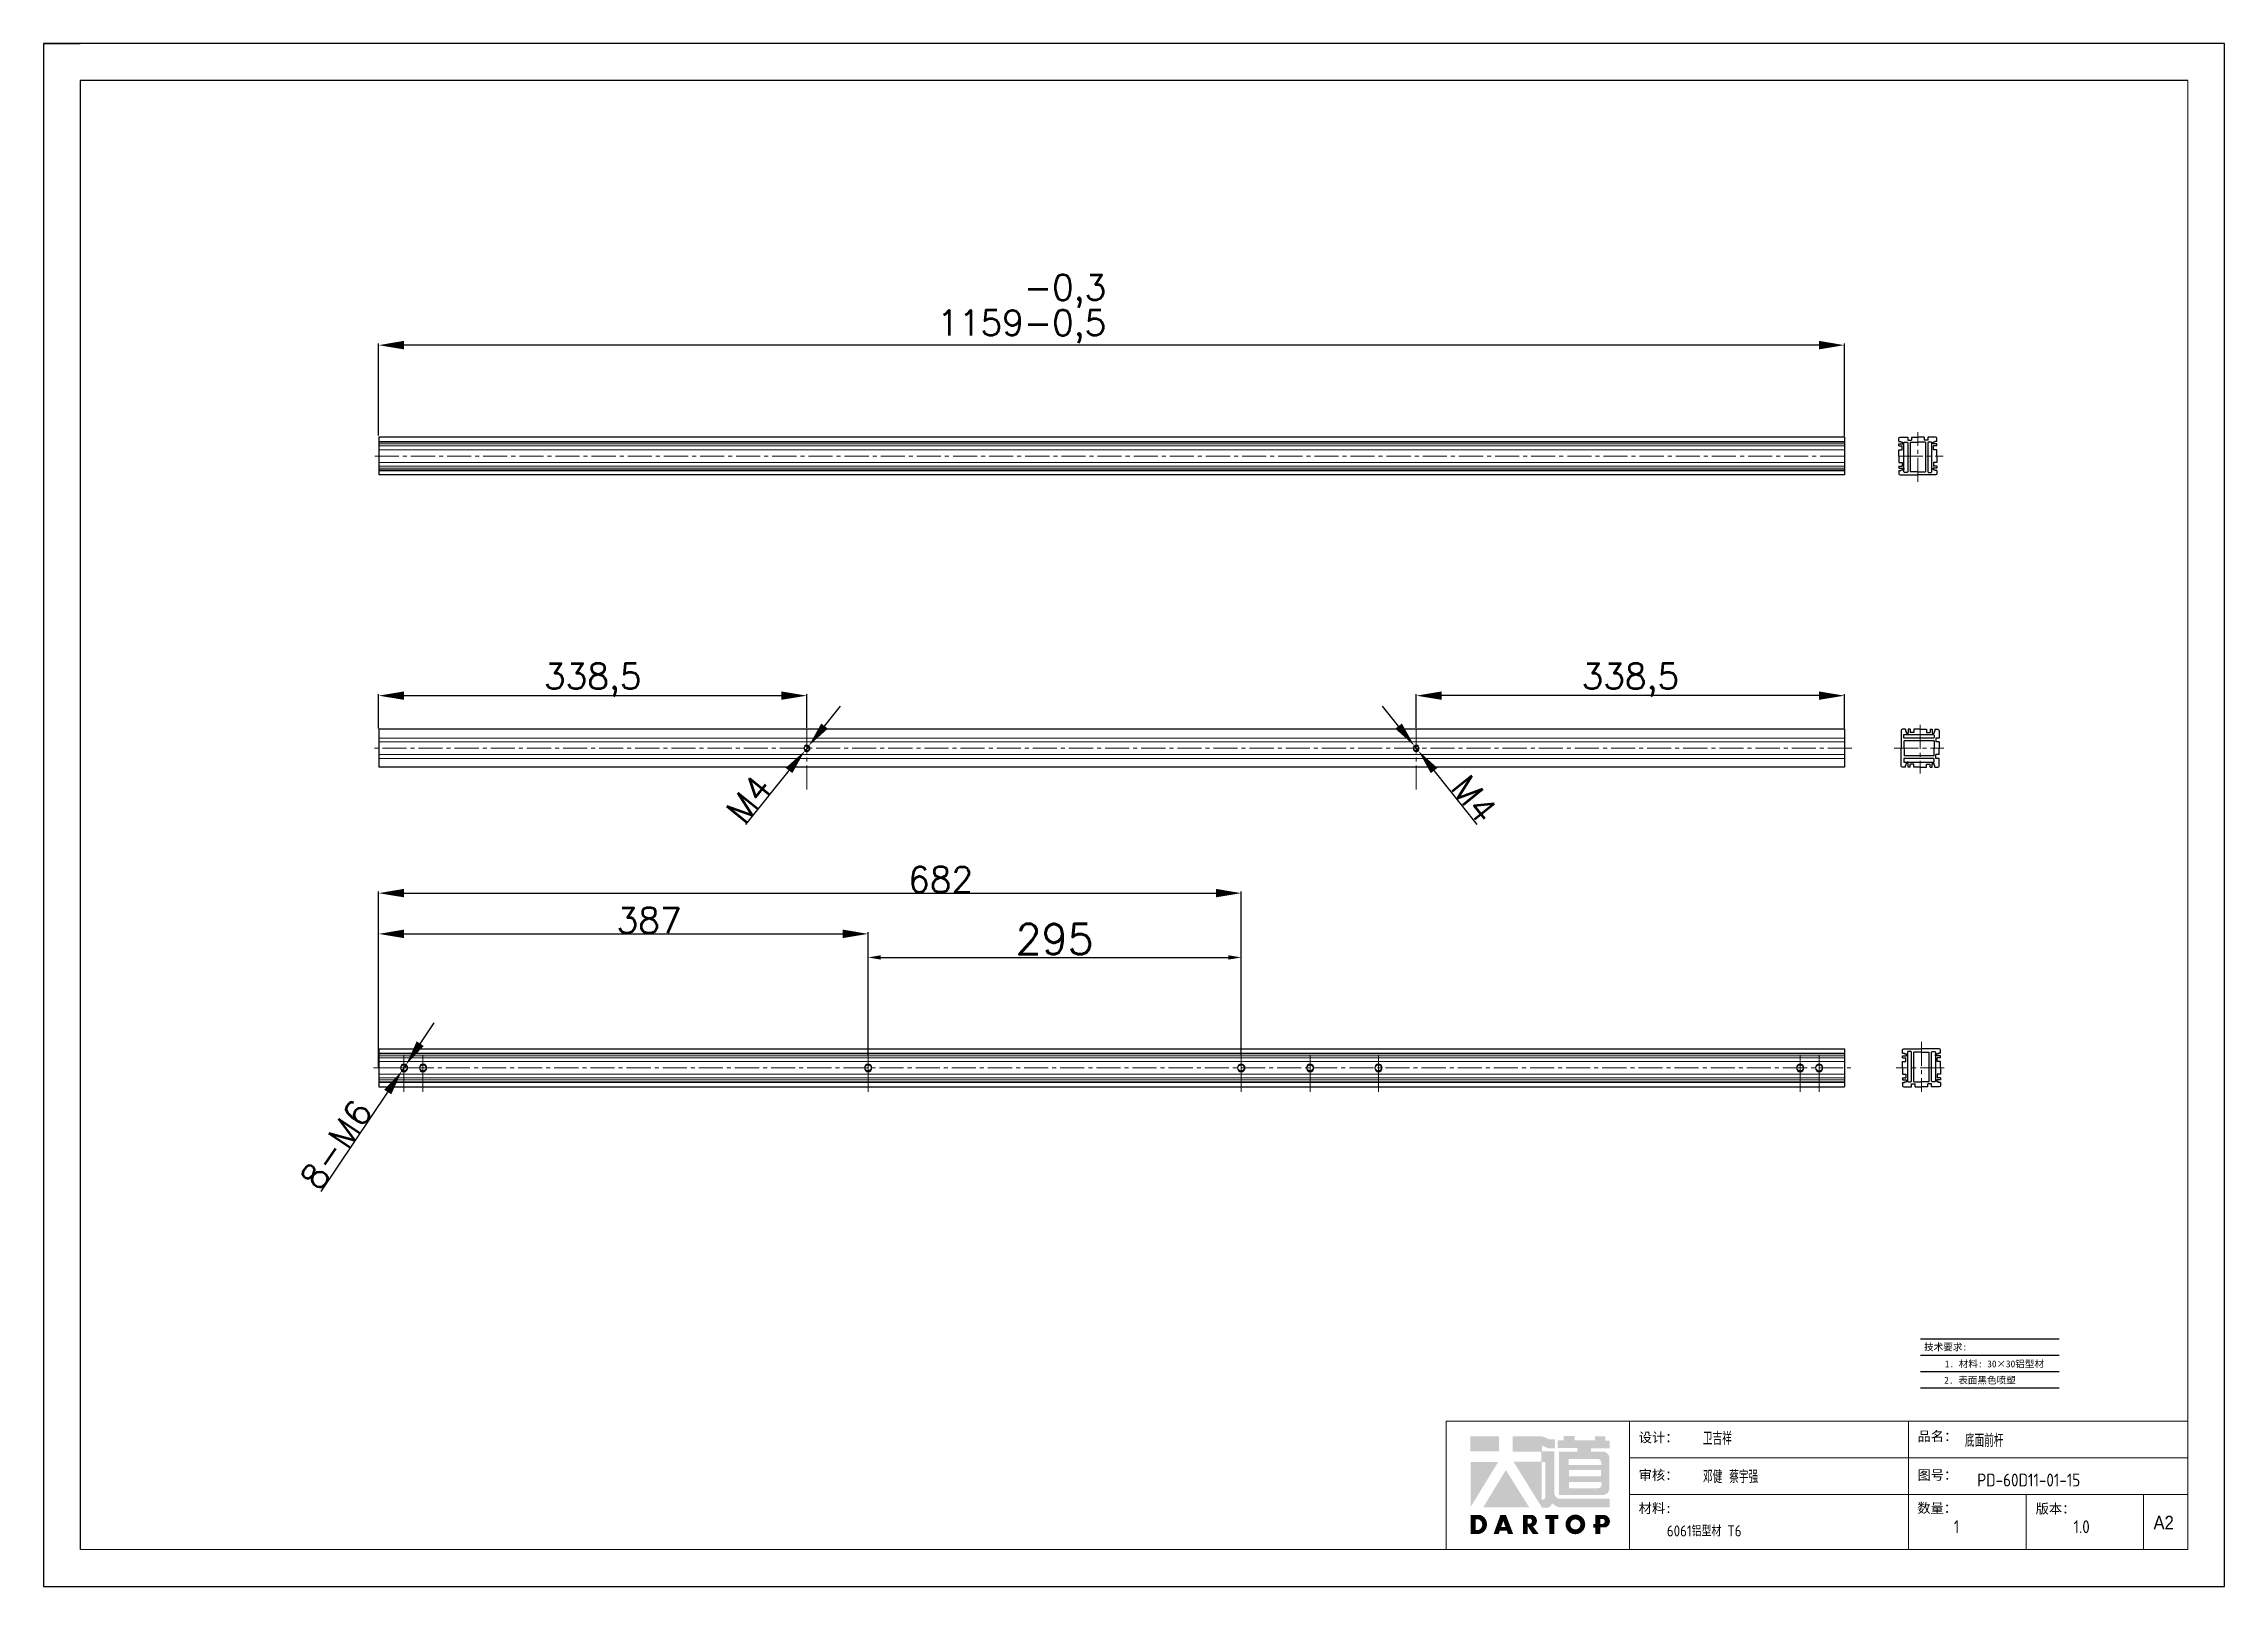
# Model space of a CAD drawing. Header units: millimetres. Extents: x -30327 to 34858, y 4015 to 75103.
# Drawn here: x 18021 to 19746, y 34528 to 35747 of the extents above; entities that cross this region are included whole.
import ezdxf
from ezdxf.enums import TextEntityAlignment as Align

# ---------------------------------------------------------------- set-up
doc = ezdxf.new("R2010")
doc.units = ezdxf.units.MM
doc.linetypes.add('CENTER2', pattern=[28.575, 19.05, -3.175, 3.175, -3.175])
for name, color, linetype, lineweight in [('A-TITLEBLOCK', 7, 'Continuous', 18), ('cen', 1, 'CENTER2', 9), ('dim', 2, 'Continuous', 9)]:
    doc.layers.add(name, color=color, linetype=linetype, lineweight=lineweight)
for name, color, linetype in [('print', 30, 'Continuous'), ('red', 1, 'CENTER2'), ('yellow', 2, 'Continuous')]:
    doc.layers.add(name, color=color, linetype=linetype)
doc.styles.add('GB', font='GBENOR.SHX', dxfattribs={"bigfont": 'gbcbig.shx'})
doc.styles.add('HZ', font='')
doc.styles.add('SLDTEXTSTYLE0', font='simfang.ttf', dxfattribs={"bigfont": 'bigfont'})
doc.styles.add('SLDTEXTSTYLE1', font='Gothic.ttf', dxfattribs={"width": 0.913})
doc.styles.get("Standard").update_dxf_attribs({"font": 'txt', "bigfont": 'gbcbig.shx'})
doc.styles.get('HZ').set_extended_font_data('SimSun')
doc.dimstyles.new('1-4$0', dxfattribs={"dimscale": 4, "dimtxt": 6, "dimasz": 2.5, "dimexe": 1.25, "dimexo": 0.625, "dimtad": 1, "dimdsep": 46, "dimtxsty": 'Standard', "dimcen": 2.5, "dimadec": 0, "dimazin": 0, "dimtfac": 1, "dimtmove": 0, "dimatfit": 3, "dimfxl": 0, "dimarcsym": 0})
doc.dimstyles.new('ISO-25', dxfattribs={"dimtxt": 20, "dimasz": 20, "dimexe": 1.25, "dimexo": 0.625, "dimtad": 1, "dimtxsty": 'Standard', "dimcen": 2.5, "dimadec": 0, "dimazin": 0, "dimtfac": 1, "dimtmove": 0, "dimatfit": 3, "dimfxl": 0, "dimarcsym": 0})

msp = doc.modelspace()

# ---------------------------------------------------------------- texts
at = {"style": 'HZ'}
for s, height, p in [('技术要求:', 5.41769, (19525.4635, 34717.1173)), ('     1. 材料: 30×30铝型材  ', 5.417685, (19558.5071, 34703.7724)), ('    2. 表面黑色喷塑          ', 5.417685, (19563.713, 34690.8732))]:
    msp.add_text(s, height=height, dxfattribs=at).set_placement(p, align=Align.MIDDLE_CENTER)

# ---------------------------------------------------------------- blocks, each defined once
blk = doc.blocks.new('*D1629')
at = {"layer": 'Defpoints', "color": 0}
for p in [(18286.4, 35508.9), (18286.4, 35436.9), (19445.4, 35436.3)]:
    blk.add_point(p, dxfattribs=at)
at = {"layer": 'yellow', "color": 0, "lineweight": -2}
for p, q in [((18286.4, 35437.6), (18286.4, 35510.2)), ((19425.4, 35508.9), (18306.4, 35508.9)), ((19445.4, 35436.9), (19445.4, 35510.2))]:
    blk.add_line(p, q, dxfattribs=at)
at = {"layer": 'yellow', "color": 0}
for points in [[(18306.4, 35512.3), (18306.4, 35505.6), (18286.4, 35508.9)], [(19425.4, 35512.3), (19425.4, 35505.6), (19445.4, 35508.9)]]:
    blk.add_solid(points, dxfattribs=at)
at = {"layer": 'yellow', "color": 0, "lineweight": 9, "insert": (18794.9, 35540.6), "char_height": 20, "attachment_point": 5}
blk.add_mtext('1159\\S-0,3^ -0,5;', dxfattribs=at)
blk = doc.blocks.new('*D1630')
at = {"layer": 'Defpoints', "color": 0}
for p in [(18308.1, 34940.2), (18304.7, 34935.2)]:
    blk.add_point(p, dxfattribs=at)
at = {"layer": 'yellow', "color": 0, "lineweight": -2}
for p, q in [((18319.2, 34956.8), (18330.4, 34973.4)), ((18308.1, 34940.2), (18304.7, 34935.2)), ((18240.9, 34840.1), (18293.6, 34918.6))]:
    blk.add_line(p, q, dxfattribs=at)
at = {"layer": 'yellow', "color": 0}
for points in [[(18316.5, 34958.7), (18322, 34955), (18308.1, 34940.2)], [(18290.8, 34920.5), (18296.4, 34916.8), (18304.7, 34935.2)]]:
    blk.add_solid(points, dxfattribs=at)
at = {"layer": 'yellow', "color": 0, "lineweight": 9, "insert": (18252.8, 34877), "char_height": 20, "attachment_point": 5, "rotation": 56.1232}
blk.add_mtext('8-M6', dxfattribs=at)
blk = doc.blocks.new('*D1631')
at = {"layer": 'Defpoints', "color": 0}
for p in [(18968.4, 35075.8), (18286.4, 34947.2), (18968.4, 34947.2)]:
    blk.add_point(p, dxfattribs=at)
at = {"layer": 'yellow', "color": 0, "lineweight": -2}
for p, q in [((18286.4, 34947.9), (18286.4, 35077.1)), ((18306.4, 35075.8), (18948.4, 35075.8)), ((18968.4, 34947.9), (18968.4, 35077.1))]:
    blk.add_line(p, q, dxfattribs=at)
at = {"layer": 'yellow', "color": 0}
for points in [[(18306.4, 35079.2), (18306.4, 35072.5), (18286.4, 35075.8)], [(18948.4, 35079.2), (18948.4, 35072.5), (18968.4, 35075.8)]]:
    blk.add_solid(points, dxfattribs=at)
at = {"layer": 'yellow', "color": 0, "lineweight": 9, "insert": (18730.8, 35086.5), "char_height": 20, "attachment_point": 5}
blk.add_mtext('682', dxfattribs=at)
blk = doc.blocks.new('*D1632')
at = {"layer": 'Defpoints', "color": 0}
for p in [(18624.9, 35231.9), (18286.4, 35205.3), (18624.9, 35205.9)]:
    blk.add_point(p, dxfattribs=at)
at = {"layer": 'yellow', "color": 0, "lineweight": -2}
for p, q in [((18286.4, 35205.9), (18286.4, 35233.2)), ((18306.4, 35231.9), (18604.9, 35231.9)), ((18624.9, 35206.5), (18624.9, 35233.2))]:
    blk.add_line(p, q, dxfattribs=at)
at = {"layer": 'yellow', "color": 0}
for points in [[(18306.4, 35235.2), (18306.4, 35228.6), (18286.4, 35231.9)], [(18604.9, 35235.2), (18604.9, 35228.6), (18624.9, 35231.9)]]:
    blk.add_solid(points, dxfattribs=at)
at = {"layer": 'yellow', "color": 0, "lineweight": 9, "insert": (18455.7, 35244.2), "char_height": 20, "attachment_point": 5}
blk.add_mtext('338,5', dxfattribs=at)
blk = doc.blocks.new('*D1633')
at = {"layer": 'Defpoints', "color": 0}
for p in [(18623.4, 35188.3), (18626.5, 35192.2)]:
    blk.add_point(p, dxfattribs=at)
at = {"layer": 'yellow', "color": 0, "lineweight": -2}
for p, q in [((18639, 35207.9), (18651.5, 35223.5)), ((18626.5, 35192.2), (18623.4, 35188.3)), ((18576.7, 35130.1), (18610.9, 35172.7))]:
    blk.add_line(p, q, dxfattribs=at)
at = {"layer": 'yellow', "color": 0}
for points in [[(18636.4, 35209.9), (18641.6, 35205.8), (18626.5, 35192.2)], [(18608.3, 35174.8), (18613.5, 35170.7), (18623.4, 35188.3)]]:
    blk.add_solid(points, dxfattribs=at)
at = {"layer": 'yellow', "color": 0, "lineweight": 9, "insert": (18579.2, 35150.3), "char_height": 20, "attachment_point": 5, "rotation": 51.296}
blk.add_mtext('M4', dxfattribs=at)
blk = doc.blocks.new('*D1634')
at = {"layer": 'Defpoints', "color": 0}
for p in [(18673.4, 35043.6), (18286.4, 34937.7), (18673.4, 34947.2)]:
    blk.add_point(p, dxfattribs=at)
at = {"layer": 'yellow', "color": 0, "lineweight": -2}
for p, q in [((18286.4, 34938.4), (18286.4, 35044.9)), ((18306.4, 35043.6), (18653.4, 35043.6)), ((18673.4, 34947.9), (18673.4, 35044.9))]:
    blk.add_line(p, q, dxfattribs=at)
at = {"layer": 'yellow', "color": 0}
for points in [[(18306.4, 35047), (18306.4, 35040.3), (18286.4, 35043.6)], [(18653.4, 35047), (18653.4, 35040.3), (18673.4, 35043.6)]]:
    blk.add_solid(points, dxfattribs=at)
at = {"layer": 'yellow', "color": 0, "lineweight": 9, "insert": (18500.3, 35054.3), "char_height": 20, "attachment_point": 5}
blk.add_mtext('387', dxfattribs=at)
blk = doc.blocks.new('Dartop Logo')
at = {"true_color": 0xc40018}
h = blk.add_hatch(color=12, dxfattribs=at)
h.set_gradient(color1=(196, 0, 24), color2=(196, 0, 24), tint=1)
h.paths.add_polyline_path([(30.39, -3.87), (33.08, -5.04), (35.99, -5.04), (35.99, -1.19), (33.59, -1.19), (30.46, 0.05), (17.94, 0.05), (17.94, -6.46), (30.12, -6.46), (30.12, -6.59), (30.12, -10.75), (18.31, -10.75), (30.46, -30.31), (32.87, -30.31, 0.279375), (34.63, -28.6), (34.63, -28.51), (34.84, -28.51, 0.143145), (38.15, -30.2), (59.27, -30.2), (59.27, -26.49), (38.06, -26.49, -0.414214), (35.75, -24.18), (35.75, -6.26), (30.39, -6.26)])
h.paths.add_polyline_path([(30.25, -10.84), (31.8, -10.84), (31.8, -26.02, -0.088936), (30.9, -26.94), (30.24, -26.94)], flags=16)
h = blk.add_hatch(color=12, dxfattribs=at)
h.set_gradient(color1=(196, 0, 24), color2=(196, 0, 24), tint=1)
h.paths.add_polyline_path([(59.24, -1.73), (57.36, -1.73), (57.36, 0.06), (53.06, 0.06), (53.06, -1.64), (44.29, -1.64), (44.29, 0.15), (39.7, 0.15), (39.7, -1.67), (37.16, -1.67), (37.16, -4.97), (45.54, -4.97), (45.54, -6.42), (37.73, -6.42), (37.73, -24.88), (56.26, -24.88, 0.414214), (59.15, -21.99), (59.15, -9.35, 0.414214), (56.26, -6.46), (51.36, -6.46), (51.36, -5.03), (59.24, -5.03)])
h.paths.add_polyline_path([(54.21, -9.59, -0.414214), (55.66, -11.04), (55.66, -12.1), (41.79, -12.1), (41.79, -9.59)], flags=16)
h.paths.add_polyline_path([(55.57, -14.33), (55.57, -17.01), (41.88, -17.01), (41.88, -14.33)], flags=16)
h.paths.add_polyline_path([(55.75, -19.43), (55.75, -20.57, -0.414214), (54.3, -22.02), (41.88, -22.02), (41.88, -19.43)], flags=16)
h = blk.add_hatch(color=12, dxfattribs=at)
h.set_gradient(color1=(196, 0, 24), color2=(196, 0, 24), tint=1)
h.paths.add_polyline_path([(12.18, 0), (0, 0), (0, -6.37), (12.18, -6.37)])
h = blk.add_hatch(color=12, dxfattribs=at)
h.set_gradient(color1=(196, 0, 24), color2=(196, 0, 24), tint=1)
h.paths.add_polyline_path([(11.79, -10.83), (0.03, -10.83), (0.03, -30.03)])
h = blk.add_hatch(color=12, dxfattribs=at)
h.set_gradient(color1=(196, 0, 24), color2=(196, 0, 24), tint=1)
h.paths.add_polyline_path([(15.05, -14.31), (5.44, -30.15), (25.01, -30.15)])
at = {"true_color": 0x646464}
h = blk.add_hatch(color=251, dxfattribs=at)
h.set_gradient(color1=(100, 100, 100), color2=(100, 100, 100), tint=1)
h.paths.add_polyline_path([(4.15, -33.43), (0.11, -33.43), (0.11, -41.5), (3.51, -41.5, 0.793016)])
h.paths.add_polyline_path([(3.57, -39.73), (2.16, -39.73), (2.16, -35.19), (3.42, -35.19, -0.671361)], flags=16)
h = blk.add_hatch(color=251, dxfattribs=at)
h.set_gradient(color1=(100, 100, 100), color2=(100, 100, 100), tint=1)
h.paths.add_polyline_path([(15.08, -33.36), (12.78, -33.36), (9.82, -41.51), (12, -41.51), (12.51, -40.06), (15.46, -40.06), (15.99, -41.52), (18.19, -41.52)])
h.paths.add_polyline_path([(14.9, -38.51), (13.07, -38.51), (13.97, -35.95)], flags=16)
h = blk.add_hatch(color=251, dxfattribs=at)
h.set_gradient(color1=(100, 100, 100), color2=(100, 100, 100), tint=1)
h.paths.add_polyline_path([(26.27, -33.36), (22.3, -33.36), (22.3, -41.51), (24.4, -41.51), (24.4, -38.28), (26.55, -41.54), (29.09, -41.54), (26.61, -38.3, 0.744055)])
h.paths.add_polyline_path([(24.38, -37.08), (24.38, -34.94), (25.32, -34.94, -0.796809), (25.3, -37.08)], flags=16)
h = blk.add_hatch(color=251, dxfattribs=at)
h.set_gradient(color1=(100, 100, 100), color2=(100, 100, 100), tint=1)
h.paths.add_polyline_path([(37.44, -33.4), (31.88, -33.4), (31.88, -35.16), (33.61, -35.16), (33.61, -41.52), (35.69, -41.52), (35.69, -35.16), (37.44, -35.16)])
h = blk.add_hatch(color=251, dxfattribs=at)
h.set_gradient(color1=(100, 100, 100), color2=(100, 100, 100), tint=1)
h.paths.add_polyline_path([(40.46, -37.41, 1), (48.83, -37.41, 1)])
h.paths.add_polyline_path([(46.8, -37.41, -1), (42.5, -37.41, -1)], flags=16)
h = blk.add_hatch(color=251, dxfattribs=at)
h.set_gradient(color1=(100, 100, 100), color2=(100, 100, 100), tint=1)
h.paths.add_polyline_path([(56.85, -33.38), (56.73, -33.38), (53.19, -33.38), (53.19, -37.19), (52.26, -37.19), (52.26, -38.73), (53.18, -38.73), (53.18, -41.5), (55.24, -41.5), (55.24, -38.72), (57.51, -38.72, 0.812304)])
h.paths.add_polyline_path([(55.21, -37.18), (55.21, -35.05), (56.39, -35.05, -0.778213), (56.27, -37.18)], flags=16)
blk = doc.blocks.new('DT-A2-TITLE')
for p, q in [((594, 420), (0, 420)), ((0, 420), (0, 420)), ((0, 420), (0, 0)), ((0, 420), (10, 420)), ((594, 0), (594, 420)), ((10, 410), (10, 10)), ((584, 410), (10, 410))]:
    blk.add_line(p, q)
at = {"layer": 'A-TITLEBLOCK', "color": 7}
for p, q in [((584, 410), (584, 10)), ((594, 0), (594, 297)), ((382, 10), (382, 45)), ((584, 45), (382, 45)), ((432, 45), (432, 10)), ((508, 45), (508, 10)), ((584, 35), (432, 35)), ((432, 25), (584.08, 25)), ((540, 10), (540, 25)), ((572, 10), (572, 25)), ((10, 10), (584, 10)), ((0, 0), (594, 0))]:
    blk.add_line(p, q, dxfattribs=at)
at = {"layer": 'A-TITLEBLOCK', "xscale": 0.6400000000000001, "yscale": 0.6400000000000001, "zscale": 0.6400000000000001}
blk.add_blockref('Dartop Logo', (388.65, 40.81), dxfattribs=at)
at = {"style": 'GB'}
for tag, p, height in [('#设计', (451.96, 38.52), 3.5), ('#品名', (523.32, 37.95), 3.5), ('#审核', (451.99, 28.1), 3.5), ('#图号', (526.67, 27.2), 3.5), ('#数量', (520.33, 14.51), 3.5), ('#版本', (552.92, 14.47), 3.5), ('#材料说明', (442.15, 13.59), 3)]:
    blk.add_attdef(tag, p, '', height=height, dxfattribs=at)
at = {"layer": 'A-TITLEBLOCK', "color": 7, "attachment_point": 1}
for s, insert, char_height, style in [('设计：', (434.47, 41.87), 2.646, 'SLDTEXTSTYLE0'), ('品名：', (510.43, 42.19), 2.646, 'SLDTEXTSTYLE0'), ('审核：', (434.47, 31.64), 2.646, 'SLDTEXTSTYLE0'), ('图号：', (510.4, 31.66), 2.646, 'SLDTEXTSTYLE0'), ('材料:', (434.47, 22.62), 2.646, 'SLDTEXTSTYLE0'), ('数量：', (510.35, 22.64), 2.646, 'SLDTEXTSTYLE0'), ('版本：', (542.59, 22.48), 2.646, 'SLDTEXTSTYLE0'), ('A2', (574.7, 19.21), 3.704, 'SLDTEXTSTYLE1')]:
    blk.add_mtext(s, dxfattribs=dict(at, insert=insert, char_height=char_height, style=style))
blk = doc.blocks.new('*D1665')
at = {"layer": 'Defpoints', "color": 0}
for p in [(19106.9, 35231.9), (19106.9, 35205.9), (19445.4, 35205.3)]:
    blk.add_point(p, dxfattribs=at)
at = {"layer": 'yellow', "color": 0, "lineweight": -2}
for p, q in [((19106.9, 35206.5), (19106.9, 35233.2)), ((19425.4, 35231.9), (19126.9, 35231.9)), ((19445.4, 35205.9), (19445.4, 35233.2))]:
    blk.add_line(p, q, dxfattribs=at)
at = {"layer": 'yellow', "color": 0}
for points in [[(19126.9, 35235.2), (19126.9, 35228.6), (19106.9, 35231.9)], [(19425.4, 35235.2), (19425.4, 35228.6), (19445.4, 35231.9)]]:
    blk.add_solid(points, dxfattribs=at)
at = {"layer": 'yellow', "color": 0, "lineweight": 9, "insert": (19276.2, 35244.2), "char_height": 20, "attachment_point": 5}
blk.add_mtext('338,5', dxfattribs=at)
blk = doc.blocks.new('*D1666')
at = {"layer": 'Defpoints', "color": 0}
for p in [(19105.4, 35192.2), (19108.5, 35188.3)]:
    blk.add_point(p, dxfattribs=at)
at = {"layer": 'yellow', "color": 0, "lineweight": -2}
for p, q in [((19092.9, 35207.9), (19080.3, 35223.5)), ((19105.4, 35192.2), (19108.5, 35188.3)), ((19155.1, 35130.1), (19121, 35172.7))]:
    blk.add_line(p, q, dxfattribs=at)
at = {"layer": 'yellow', "color": 0}
for points in [[(19095.5, 35209.9), (19090.3, 35205.8), (19105.4, 35192.2)], [(19123.6, 35174.8), (19118.4, 35170.7), (19108.5, 35188.3)]]:
    blk.add_solid(points, dxfattribs=at)
at = {"layer": 'yellow', "color": 0, "lineweight": 9, "insert": (19152.6, 35150.3), "char_height": 20, "attachment_point": 5, "rotation": 308.704}
blk.add_mtext('M4', dxfattribs=at)
blk = doc.blocks.new('*D1667')
at = {"layer": 'Defpoints', "color": 0}
for p in [(18968.4, 35025), (18673.4, 34996.4), (18968.4, 34996.4)]:
    blk.add_point(p, dxfattribs=at)
at = {"layer": 'dim', "color": 0, "lineweight": -2}
for p, q in [((18673.4, 34998.9), (18673.4, 35030)), ((18683.4, 35025), (18958.4, 35025)), ((18968.4, 34998.9), (18968.4, 35030))]:
    blk.add_line(p, q, dxfattribs=at)
at = {"layer": 'dim', "color": 0}
for points in [[(18683.4, 35026.7), (18683.4, 35023.3), (18673.4, 35025)], [(18958.4, 35026.7), (18958.4, 35023.3), (18968.4, 35025)]]:
    blk.add_solid(points, dxfattribs=at)
at = {"layer": 'dim', "color": 0, "insert": (18820.9, 35039.5), "char_height": 24, "attachment_point": 5}
blk.add_mtext('295', dxfattribs=at)

# ---------------------------------------------------------------- dimensions: what is measured, and where the dimension line sits
at = {"layer": 'dim'}
dim = msp.add_linear_dim(base=(18968.4213, 35024.9929), p1=(18673.4213, 34996.368), p2=(18968.4213, 34996.368), dimstyle='1-4$0', dxfattribs=at)
dim.commit()
dim.dimension.update_dxf_attribs({"geometry": '*D1667', "text_midpoint": (18820.9213, 35039.4929)})
at = {"layer": 'yellow', "lineweight": 9}
dim = msp.add_linear_dim(base=(18286.4213, 35508.9198), p1=(19445.4213, 35436.3016), p2=(18286.4213, 35436.9266), dimstyle='ISO-25', override={"dimgap": 5, "dimtol": 1, "dimlim": 0, "dimtp": -0.3, "dimtm": 0.5}, dxfattribs=at)
dim.commit()
dim.dimension.update_dxf_attribs({"geometry": '*D1629', "text_midpoint": (18794.9213, 35508.9198), "dimtype": 160})
for base, p1, p2, picture, middle in [((18624.9213, 35231.9072), (18286.4213, 35205.2958), (18624.9213, 35205.9208), '*D1632', (18455.6713, 35231.9072)), ((18968.4213, 35075.8286), (18286.4213, 34947.2306), (18968.4213, 34947.2306), '*D1631', (18730.8451, 35075.8286)), ((18673.4213, 35043.6304), (18286.4213, 34937.7306), (18673.4213, 34947.2306), '*D1634', (18500.3451, 35043.6304))]:
    dim = msp.add_linear_dim(base=base, p1=p1, p2=p2, dimstyle='ISO-25', dxfattribs=at)
    dim.commit()
    dim.dimension.update_dxf_attribs({"geometry": picture, "text_midpoint": middle, "dimtype": 160})
dim = msp.add_linear_dim(base=(19106.9213, 35231.9072), p1=(19445.4213, 35205.2958), p2=(19106.9213, 35205.9208), angle=180, dimstyle='ISO-25', dxfattribs=at)
dim.commit()
dim.dimension.update_dxf_attribs({"geometry": '*D1665', "text_midpoint": (19276.1713, 35231.9072), "dimtype": 160})
for p1, p2, text, picture, middle in [((18626.4845, 35192.2468), (18623.358, 35188.3448), 'M4', '*D1633', (18579.2421, 35150.279)), ((19105.358, 35192.2468), (19108.4845, 35188.3448), 'M4', '*D1666', (19152.6004, 35150.279)), ((18308.0935, 34940.2213), (18304.749, 34935.2398), '8-M6', '*D1630', (18252.8447, 34876.9918))]:
    dim = msp.add_diameter_dim_2p(p1=p1, p2=p2, text=text, dimstyle='ISO-25', dxfattribs=at)
    dim.commit()
    dim.dimension.update_dxf_attribs({"geometry": picture, "text_midpoint": middle})

# ---------------------------------------------------------------- linework, layer by layer
for p, q in [((19445.4213, 35436.3016), (18286.4213, 35436.3016)), ((18286.4213, 35436.3016), (18286.4213, 35406.3016)), ((19445.4213, 35436.3016), (19445.4213, 35406.3016)), ((19488.5009, 35432.8016), (19490.0009, 35432.8016)), ((19488.5009, 35430.8016), (19491.5009, 35430.8016)), ((19488.5009, 35429.3016), (19488.5009, 35430.8016)), ((19488.5009, 35429.3016), (19491.0009, 35429.3016)), ((19488.5009, 35426.3016), (19491.0009, 35426.3016)), ((19488.5009, 35421.3016), (19488.5009, 35426.3016)), ((19488.5009, 35421.3016), (19488.5009, 35416.3016)), ((19491.0009, 35432.3016), (19491.5009, 35432.3016)), ((19491.0009, 35426.3016), (19491.0009, 35429.3016)), ((19491.5009, 35430.8016), (19491.5009, 35432.3016)), ((19492.5009, 35430.8016), (19492.5009, 35431.8016)), ((19495.5009, 35433.8016), (19498.5009, 35433.8016)), ((19497.5009, 35432.3016), (19498.5009, 35432.3016)), ((19498.5009, 35436.3016), (19503.5009, 35436.3016)), ((19498.5009, 35432.3016), (19503.5009, 35432.3016)), ((19508.5009, 35436.3016), (19503.5009, 35436.3016)), ((19508.5009, 35432.3016), (19503.5009, 35432.3016)), ((19511.5009, 35433.8016), (19508.5009, 35433.8016)), ((19509.5009, 35432.3016), (19508.5009, 35432.3016)), ((19514.5009, 35430.8016), (19514.5009, 35431.8016)), ((19515.5009, 35430.8016), (19515.5009, 35432.3016)), ((19516.0009, 35432.3016), (19515.5009, 35432.3016)), ((19518.5009, 35430.8016), (19515.5009, 35430.8016)), ((19516.0009, 35426.3016), (19516.0009, 35429.3016)), ((19518.5009, 35429.3016), (19516.0009, 35429.3016)), ((19518.5009, 35426.3016), (19516.0009, 35426.3016)), ((19518.5009, 35432.8016), (19517.0009, 35432.8016)), ((19518.5009, 35429.3016), (19518.5009, 35430.8016)), ((19518.5009, 35421.3016), (19518.5009, 35426.3016)), ((19518.5009, 35421.3016), (19518.5009, 35416.3016)), ((19445.4213, 35406.3016), (18286.4213, 35406.3016)), ((19488.5009, 35416.3016), (19491.0009, 35416.3016)), ((19488.5009, 35413.3016), (19491.0009, 35413.3016)), ((19488.5009, 35413.3016), (19488.5009, 35411.8016)), ((19488.5009, 35411.8016), (19491.5009, 35411.8016)), ((19488.5009, 35409.8016), (19490.0009, 35409.8016)), ((19491.0009, 35416.3016), (19491.0009, 35413.3016)), ((19491.0009, 35410.3016), (19491.5009, 35410.3016)), ((19491.5009, 35411.8016), (19491.5009, 35410.3016)), ((19492.5009, 35411.8016), (19492.5009, 35410.8016)), ((19503.5009, 35408.8016), (19497.5009, 35408.8016)), ((19503.5009, 35408.8016), (19509.5009, 35408.8016)), ((19514.5009, 35411.8016), (19514.5009, 35410.8016)), ((19515.5009, 35411.8016), (19515.5009, 35410.3016)), ((19518.5009, 35411.8016), (19515.5009, 35411.8016)), ((19516.0009, 35410.3016), (19515.5009, 35410.3016)), ((19518.5009, 35416.3016), (19516.0009, 35416.3016)), ((19516.0009, 35416.3016), (19516.0009, 35413.3016)), ((19518.5009, 35413.3016), (19516.0009, 35413.3016)), ((19518.5009, 35409.8016), (19517.0009, 35409.8016)), ((19518.5009, 35413.3016), (19518.5009, 35411.8016)), ((19445.4213, 35205.2958), (18286.4213, 35205.2958)), ((18286.4213, 35205.2958), (18286.4213, 35175.2958)), ((19445.4213, 35205.2958), (19445.4213, 35175.2958)), ((19492.8121, 35190.2958), (19492.8121, 35196.2958)), ((19493.8121, 35205.2958), (19493.8121, 35203.7958)), ((19494.3121, 35202.7958), (19494.3121, 35202.2958)), ((19495.8121, 35202.2958), (19494.3121, 35202.2958)), ((19495.8121, 35201.2958), (19494.8121, 35201.2958)), ((19497.3121, 35205.2958), (19495.8121, 35205.2958)), ((19495.8121, 35205.2958), (19495.8121, 35202.2958)), ((19497.3121, 35205.2958), (19497.3121, 35202.7958)), ((19500.3121, 35202.7958), (19497.3121, 35202.7958)), ((19505.3121, 35205.2958), (19500.3121, 35205.2958)), ((19500.3121, 35205.2958), (19500.3121, 35202.7958)), ((19505.3121, 35205.2958), (19510.3121, 35205.2958)), ((19510.3121, 35205.2958), (19510.3121, 35202.7958)), ((19510.3121, 35202.7958), (19513.3121, 35202.7958)), ((19513.3121, 35205.2958), (19514.8121, 35205.2958)), ((19513.3121, 35205.2958), (19513.3121, 35202.7958)), ((19514.8121, 35205.2958), (19514.8121, 35202.2958)), ((19514.8121, 35202.2958), (19516.3121, 35202.2958)), ((19514.8121, 35201.2958), (19515.8121, 35201.2958)), ((19516.3121, 35202.7958), (19516.3121, 35202.2958)), ((19516.3121, 35196.2958), (19516.3121, 35195.2958)), ((19516.3121, 35195.2958), (19516.3121, 35190.2958)), ((19516.8121, 35205.2958), (19516.8121, 35203.7958)), ((19517.8121, 35198.2958), (19517.8121, 35195.2958)), ((19520.3121, 35195.2958), (19520.3121, 35190.2958)), ((19492.8121, 35190.2958), (19492.8121, 35184.2958)), ((19494.3121, 35177.7958), (19494.3121, 35178.2958)), ((19495.8121, 35178.2958), (19494.3121, 35178.2958)), ((19495.8121, 35179.2958), (19494.8121, 35179.2958)), ((19495.8121, 35175.2958), (19495.8121, 35178.2958)), ((19514.8121, 35179.2958), (19515.8121, 35179.2958)), ((19514.8121, 35178.2958), (19516.3121, 35178.2958)), ((19514.8121, 35175.2958), (19514.8121, 35178.2958)), ((19516.3121, 35185.2958), (19516.3121, 35190.2958)), ((19516.3121, 35184.2958), (19516.3121, 35185.2958)), ((19516.3121, 35177.7958), (19516.3121, 35178.2958)), ((19517.8121, 35182.2958), (19517.8121, 35185.2958)), ((19520.3121, 35185.2958), (19520.3121, 35190.2958)), ((19445.4213, 35175.2958), (18286.4213, 35175.2958)), ((19493.8121, 35175.2958), (19493.8121, 35176.7958)), ((19497.3121, 35175.2958), (19495.8121, 35175.2958)), ((19500.3121, 35177.7958), (19497.3121, 35177.7958)), ((19497.3121, 35175.2958), (19497.3121, 35177.7958)), ((19500.3121, 35175.2958), (19500.3121, 35177.7958)), ((19505.3121, 35175.2958), (19500.3121, 35175.2958)), ((19505.3121, 35175.2958), (19510.3121, 35175.2958)), ((19510.3121, 35175.2958), (19510.3121, 35177.7958)), ((19510.3121, 35177.7958), (19513.3121, 35177.7958)), ((19513.3121, 35175.2958), (19513.3121, 35177.7958)), ((19513.3121, 35175.2958), (19514.8121, 35175.2958)), ((19516.8121, 35175.2958), (19516.8121, 35176.7958)), ((18286.4213, 34952.7306), (19445.4213, 34952.7306)), ((18286.4213, 34952.7306), (18286.4213, 34922.7306)), ((19445.4213, 34952.7306), (19445.4213, 34922.7306)), ((19491.4056, 34949.2306), (19492.9056, 34949.2306)), ((19491.4056, 34947.2306), (19494.4056, 34947.2306)), ((19491.4056, 34945.7306), (19491.4056, 34947.2306)), ((19491.4056, 34945.7306), (19493.9056, 34945.7306)), ((19491.4056, 34942.7306), (19493.9056, 34942.7306)), ((19491.4056, 34937.7306), (19491.4056, 34942.7306)), ((19491.4056, 34937.7306), (19491.4056, 34932.7306)), ((19493.9056, 34948.7306), (19494.4056, 34948.7306)), ((19493.9056, 34942.7306), (19493.9056, 34945.7306)), ((19494.4056, 34947.2306), (19494.4056, 34948.7306)), ((19495.4056, 34947.2306), (19495.4056, 34948.2306)), ((19506.4056, 34950.2306), (19500.4056, 34950.2306)), ((19506.4056, 34950.2306), (19512.4056, 34950.2306)), ((19517.4056, 34947.2306), (19517.4056, 34948.2306)), ((19518.4056, 34947.2306), (19518.4056, 34948.7306)), ((19518.9056, 34948.7306), (19518.4056, 34948.7306)), ((19521.4056, 34947.2306), (19518.4056, 34947.2306)), ((19518.9056, 34942.7306), (19518.9056, 34945.7306)), ((19521.4056, 34945.7306), (19518.9056, 34945.7306)), ((19521.4056, 34942.7306), (19518.9056, 34942.7306)), ((19521.4056, 34949.2306), (19519.9056, 34949.2306)), ((19521.4056, 34945.7306), (19521.4056, 34947.2306)), ((19521.4056, 34937.7306), (19521.4056, 34942.7306)), ((19521.4056, 34937.7306), (19521.4056, 34932.7306)), ((18286.4213, 34922.7306), (19445.4213, 34922.7306)), ((19491.4056, 34932.7306), (19493.9056, 34932.7306)), ((19491.4056, 34929.7306), (19493.9056, 34929.7306)), ((19491.4056, 34929.7306), (19491.4056, 34928.2306)), ((19491.4056, 34928.2306), (19494.4056, 34928.2306)), ((19491.4056, 34926.2306), (19492.9056, 34926.2306)), ((19493.9056, 34932.7306), (19493.9056, 34929.7306)), ((19493.9056, 34926.7306), (19494.4056, 34926.7306)), ((19494.4056, 34928.2306), (19494.4056, 34926.7306)), ((19495.4056, 34928.2306), (19495.4056, 34927.2306)), ((19498.4056, 34925.2306), (19501.4056, 34925.2306)), ((19500.4056, 34926.7306), (19501.4056, 34926.7306)), ((19501.4056, 34926.7306), (19506.4056, 34926.7306)), ((19501.4056, 34922.7306), (19506.4056, 34922.7306)), ((19511.4056, 34926.7306), (19506.4056, 34926.7306)), ((19511.4056, 34922.7306), (19506.4056, 34922.7306)), ((19512.4056, 34926.7306), (19511.4056, 34926.7306)), ((19514.4056, 34925.2306), (19511.4056, 34925.2306)), ((19517.4056, 34928.2306), (19517.4056, 34927.2306)), ((19521.4056, 34928.2306), (19518.4056, 34928.2306)), ((19518.4056, 34928.2306), (19518.4056, 34926.7306)), ((19518.9056, 34926.7306), (19518.4056, 34926.7306)), ((19518.9056, 34932.7306), (19518.9056, 34929.7306)), ((19521.4056, 34932.7306), (19518.9056, 34932.7306)), ((19521.4056, 34929.7306), (19518.9056, 34929.7306)), ((19521.4056, 34926.2306), (19519.9056, 34926.2306)), ((19521.4056, 34929.7306), (19521.4056, 34928.2306))]:
    msp.add_line(p, q)
at = {"lineweight": 9}
for p, q in [((19445.4213, 35432.8016), (18286.4213, 35432.8016)), ((19445.4213, 35432.3016), (18286.4213, 35432.3016)), ((19445.4213, 35430.8016), (18286.4213, 35430.8016)), ((19445.4213, 35429.3016), (18286.4213, 35429.3016)), ((19445.4213, 35426.3016), (18286.4213, 35426.3016)), ((19445.4213, 35416.3016), (18286.4213, 35416.3016)), ((19445.4213, 35413.3016), (18286.4213, 35413.3016)), ((19445.4213, 35411.8016), (18286.4213, 35411.8016)), ((19445.4213, 35410.3016), (18286.4213, 35410.3016)), ((19445.4213, 35409.6598), (18286.4213, 35409.6598)), ((19445.4213, 35198.2958), (18286.4213, 35198.2958)), ((19445.4213, 35195.2958), (18286.4213, 35195.2958)), ((19445.4213, 35185.2958), (18286.4213, 35185.2958)), ((19445.4213, 35182.2958), (18286.4213, 35182.2958)), ((18286.4213, 34949.2306), (19445.4213, 34949.2306)), ((18286.4213, 34948.7306), (19445.4213, 34948.7306)), ((18286.4213, 34947.2306), (19445.4213, 34947.2306)), ((18286.4213, 34945.7306), (19445.4213, 34945.7306)), ((18286.4213, 34942.7306), (19445.4213, 34942.7306)), ((18286.4213, 34932.7306), (19445.4213, 34932.7306)), ((18286.4213, 34929.7306), (19445.4213, 34929.7306)), ((18286.4213, 34928.2306), (19445.4213, 34928.2306)), ((18286.4213, 34926.7306), (19445.4213, 34926.7306)), ((18286.4213, 34926.0888), (19445.4213, 34926.0888))]:
    msp.add_line(p, q, dxfattribs=at)
for points in [[(19488.5009, 35432.8016), (19488.5009, 35435.3016, -0.414213562), (19489.5009, 35436.3016), (19495.5009, 35436.3016)], [(19490.0009, 35432.8016), (19490.0009, 35432.8016, 0.414213562), (19490.5009, 35432.3016), (19491.0009, 35432.3016)], [(19518.5009, 35432.8016), (19518.5009, 35435.3016, 0.414213562), (19517.5009, 35436.3016), (19511.5009, 35436.3016)], [(19517.0009, 35432.8016), (19517.0009, 35432.8016, -0.414213562), (19516.5009, 35432.3016), (19516.0009, 35432.3016)], [(19488.5009, 35409.8016), (19488.5009, 35407.3016, 0.414213562), (19489.5009, 35406.3016), (19503.5009, 35406.3016)], [(19490.0009, 35409.8016), (19490.0009, 35409.8016, -0.414213562), (19490.5009, 35410.3016), (19491.0009, 35410.3016)], [(19518.5009, 35409.8016), (19518.5009, 35407.3016, -0.414213562), (19517.5009, 35406.3016), (19503.5009, 35406.3016)], [(19517.0009, 35409.8016), (19517.0009, 35409.8016, 0.414213562), (19516.5009, 35410.3016), (19516.0009, 35410.3016)], [(19493.8121, 35205.2958), (19491.3121, 35205.2958, 0.414213562), (19490.3121, 35204.2958), (19490.3121, 35190.2958)], [(19493.8121, 35203.7958), (19493.8121, 35203.7958, -0.414213562), (19494.3121, 35203.2958), (19494.3121, 35202.7958)], [(19516.8121, 35203.7958), (19516.8121, 35203.7958, 0.414213562), (19516.3121, 35203.2958), (19516.3121, 35202.7958)], [(19516.8121, 35205.2958), (19519.3121, 35205.2958, -0.414213562), (19520.3121, 35204.2958), (19520.3121, 35198.2958)], [(19493.8121, 35175.2958), (19491.3121, 35175.2958, -0.414213562), (19490.3121, 35176.2958), (19490.3121, 35190.2958)], [(19516.8121, 35175.2958), (19519.3121, 35175.2958, 0.414213562), (19520.3121, 35176.2958), (19520.3121, 35182.2958)], [(19493.8121, 35176.7958), (19493.8121, 35176.7958, 0.414213562), (19494.3121, 35177.2958), (19494.3121, 35177.7958)], [(19516.8121, 35176.7958), (19516.8121, 35176.7958, -0.414213562), (19516.3121, 35177.2958), (19516.3121, 35177.7958)], [(19491.4056, 34949.2306), (19491.4056, 34951.7306, -0.414213562), (19492.4056, 34952.7306), (19506.4056, 34952.7306)], [(19492.9056, 34949.2306), (19492.9056, 34949.2306, 0.414213562), (19493.4056, 34948.7306), (19493.9056, 34948.7306)], [(19521.4056, 34949.2306), (19521.4056, 34951.7306, 0.414213562), (19520.4056, 34952.7306), (19506.4056, 34952.7306)], [(19519.9056, 34949.2306), (19519.9056, 34949.2306, -0.414213562), (19519.4056, 34948.7306), (19518.9056, 34948.7306)], [(19491.4056, 34926.2306), (19491.4056, 34923.7306, 0.414213562), (19492.4056, 34922.7306), (19498.4056, 34922.7306)], [(19492.9056, 34926.2306), (19492.9056, 34926.2306, -0.414213562), (19493.4056, 34926.7306), (19493.9056, 34926.7306)], [(19521.4056, 34926.2306), (19521.4056, 34923.7306, -0.414213562), (19520.4056, 34922.7306), (19514.4056, 34922.7306)], [(19519.9056, 34926.2306), (19519.9056, 34926.2306, 0.414213562), (19519.4056, 34926.7306), (19518.9056, 34926.7306)]]:
    msp.add_lwpolyline(points, format="xyb")
for points in [[(19492.5009, 35408.8016), (19492.5009, 35431.8016, -0.414213562), (19493.0009, 35432.3016), (19495.0009, 35432.3016, -0.414213562), (19495.5009, 35431.8016), (19495.5009, 35408.8016, -0.414213562), (19495.0009, 35408.3016), (19493.0009, 35408.3016, -0.414213562)], [(19514.5009, 35408.8016), (19514.5009, 35431.8016, 0.414213562), (19514.0009, 35432.3016), (19512.0009, 35432.3016, 0.414213562), (19511.5009, 35431.8016), (19511.5009, 35408.8016, 0.414213562), (19512.0009, 35408.3016), (19514.0009, 35408.3016, 0.414213562)], [(19492.8121, 35201.2958), (19515.8121, 35201.2958, -0.414213562), (19516.3121, 35200.7958), (19516.3121, 35198.7958, -0.414213562), (19515.8121, 35198.2958), (19492.8121, 35198.2958, -0.414213562), (19492.3121, 35198.7958), (19492.3121, 35200.7958, -0.414213562)], [(19492.8121, 35179.2958), (19515.8121, 35179.2958, 0.414213562), (19516.3121, 35179.7958), (19516.3121, 35181.7958, 0.414213562), (19515.8121, 35182.2958), (19492.8121, 35182.2958, 0.414213562), (19492.3121, 35181.7958), (19492.3121, 35179.7958, 0.414213562)], [(19495.4056, 34950.2306), (19495.4056, 34927.2306, 0.414213562), (19495.9056, 34926.7306), (19497.9056, 34926.7306, 0.414213562), (19498.4056, 34927.2306), (19498.4056, 34950.2306, 0.414213562), (19497.9056, 34950.7306), (19495.9056, 34950.7306, 0.414213562)], [(19517.4056, 34950.2306), (19517.4056, 34927.2306, -0.414213562), (19516.9056, 34926.7306), (19514.9056, 34926.7306, -0.414213562), (19514.4056, 34927.2306), (19514.4056, 34950.2306, -0.414213562), (19514.9056, 34950.7306), (19516.9056, 34950.7306, -0.414213562)]]:
    msp.add_lwpolyline(points, format="xyb", close=True)
for points in [[(19495.5009, 35436.3016), (19495.5009, 35433.8016)], [(19497.5009, 35432.3016), (19497.5009, 35408.8016)], [(19498.5009, 35436.3016), (19498.5009, 35433.8016)], [(19508.5009, 35436.3016), (19508.5009, 35433.8016)], [(19509.5009, 35432.3016), (19509.5009, 35408.8016)], [(19511.5009, 35436.3016), (19511.5009, 35433.8016)], [(19516.3121, 35196.2958), (19492.8121, 35196.2958)], [(19520.3121, 35198.2958), (19517.8121, 35198.2958)], [(19520.3121, 35195.2958), (19517.8121, 35195.2958)], [(19516.3121, 35184.2958), (19492.8121, 35184.2958)], [(19520.3121, 35185.2958), (19517.8121, 35185.2958)], [(19520.3121, 35182.2958), (19517.8121, 35182.2958)], [(19500.4056, 34926.7306), (19500.4056, 34950.2306)], [(19512.4056, 34926.7306), (19512.4056, 34950.2306)], [(19498.4056, 34922.7306), (19498.4056, 34925.2306)], [(19501.4056, 34922.7306), (19501.4056, 34925.2306)], [(19511.4056, 34922.7306), (19511.4056, 34925.2306)], [(19514.4056, 34922.7306), (19514.4056, 34925.2306)]]:
    msp.add_lwpolyline(points)
for centre, radius in [((18624.9213, 35190.2958), 2), ((19106.9213, 35190.2958), 2), ((18306.4213, 34937.7306), 2.5), ((18321.4213, 34937.7306), 2.5), ((18673.4213, 34937.7306), 2.5), ((18968.4213, 34937.7306), 2.5), ((19022.9213, 34937.7306), 2.5), ((19076.9213, 34937.7306), 2.5), ((19410.4213, 34937.7306), 2.5), ((19425.4213, 34937.7306), 2.5)]:
    msp.add_circle(centre, radius)
for centre, radius, start, end in [((18624.9213, 35190.2958), 2.5, 225, 135), ((19106.9213, 35190.2958), 2.5, 45, 315), ((18306.4213, 34937.7306), 3, 225, 135), ((18321.4213, 34937.7306), 3, 225, 135), ((18673.4213, 34937.7306), 3, 225, 135), ((18968.4213, 34937.7306), 3, 225, 135), ((19022.9213, 34937.7306), 3, 225, 135), ((19076.9213, 34937.7306), 3, 225, 135), ((19410.4213, 34937.7306), 3, 225, 135), ((19425.4213, 34937.7306), 3, 225, 135)]:
    msp.add_arc(centre, radius, start, end)
at = {"layer": 'cen', "lineweight": 9}
for p, q in [((19503.5009, 35400.8327), (19503.5009, 35440.1508)), ((19518.5009, 35421.3016), (19523.5009, 35421.3016)), ((19518.5009, 35421.3016), (19523.5009, 35421.3016)), ((18624.9213, 35205.2958), (18624.9213, 35154.6961)), ((19106.9213, 35205.2958), (19106.9213, 35154.6961)), ((19484.8433, 35190.2958), (19524.1614, 35190.2958)), ((19505.3121, 35175.2958), (19505.3121, 35170.2958)), ((19505.3121, 35175.2958), (19505.3121, 35170.2958)), ((19506.4056, 34958.1994), (19506.4056, 34918.8813)), ((18306.4213, 34937.7306), (18296.4213, 34937.7306)), ((18306.4213, 34937.7306), (18306.4213, 34947.7306)), ((18306.4213, 34937.7306), (18315.4213, 34937.7306)), ((18306.4213, 34937.7306), (18306.4213, 34918.8303)), ((18321.4213, 34937.7306), (18321.4213, 34947.7306)), ((18321.4213, 34937.7306), (18321.4213, 34918.8303)), ((18673.4213, 34937.7306), (18673.4213, 34947.7306)), ((18673.4213, 34937.7306), (18673.4213, 34918.8303)), ((18968.4213, 34937.7306), (18968.4213, 34947.7306)), ((18968.4213, 34937.7306), (18968.4213, 34918.8303)), ((19022.9213, 34937.7306), (19022.9213, 34947.7306)), ((19022.9213, 34918.8976), (19022.9213, 34937.7306)), ((19076.9213, 34937.7306), (19076.9213, 34947.7306)), ((19076.9213, 34918.8976), (19076.9213, 34937.7306)), ((19410.4213, 34937.7306), (19410.4213, 34947.7306)), ((19410.4213, 34918.8976), (19410.4213, 34937.7306)), ((19425.4213, 34937.7306), (19425.4213, 34947.7306)), ((19425.4213, 34918.8976), (19425.4213, 34937.7306)), ((19491.4056, 34937.7306), (19486.4056, 34937.7306)), ((19491.4056, 34937.7306), (19486.4056, 34937.7306))]:
    msp.add_line(p, q, dxfattribs=at)
at = {"layer": 'Defpoints'}
for p, q in [((19505.511, 34723.6274), (19615.3762, 34723.6274)), ((19505.511, 34710.7281), (19615.3762, 34710.7281)), ((19505.511, 34710.7281), (19615.3762, 34710.7281)), ((19505.511, 34697.8289), (19615.3762, 34697.8289)), ((19505.511, 34684.9296), (19615.3762, 34684.9296))]:
    msp.add_line(p, q, dxfattribs=at)
at = {"layer": 'print'}
msp.add_lwpolyline([(18021.484, 34527.939), (19745.8898, 34527.939), (19745.8898, 35747.2158), (18021.484, 35747.2158)], close=True, dxfattribs=at)
at = {"layer": 'red', "lineweight": 9}
for p, q in [((19445.4213, 35421.3016), (18282.8664, 35421.3016)), ((19488.5009, 35421.3016), (19519.8275, 35421.3016)), ((19505.3121, 35208.8317), (19505.3121, 35173.9692)), ((19451.397, 35190.2958), (18280.551, 35190.2958)), ((18282.4343, 34937.7306), (19450.5433, 34937.7306)), ((19524.2741, 34937.7306), (19490.0791, 34937.7306))]:
    msp.add_line(p, q, dxfattribs=at)

# ---------------------------------------------------------------- block references
at = {"xscale": 2.90304, "yscale": 2.90304, "zscale": 2.90304}
msp.add_blockref('DT-A2-TITLE', (18021.484, 34527.939), dxfattribs=at).add_auto_attribs({'#设计': '卫吉祥', '#审核': '邓健 蔡宇强', '#材料说明': '6061铝型材 T6', '#品名': '底面前杆', '#图号': 'PD-60D11-01-15', '#数量': '1', '#版本': '1.0'})

msp.set_redraw_order([(e.dxf.handle, doc.entitydb.next_handle()) for e in msp.query("TEXT MTEXT ATTDEF DIMENSION ARC_DIMENSION")])  # texts and dimensions are drawn at this point

doc.saveas('drawing.dxf')
